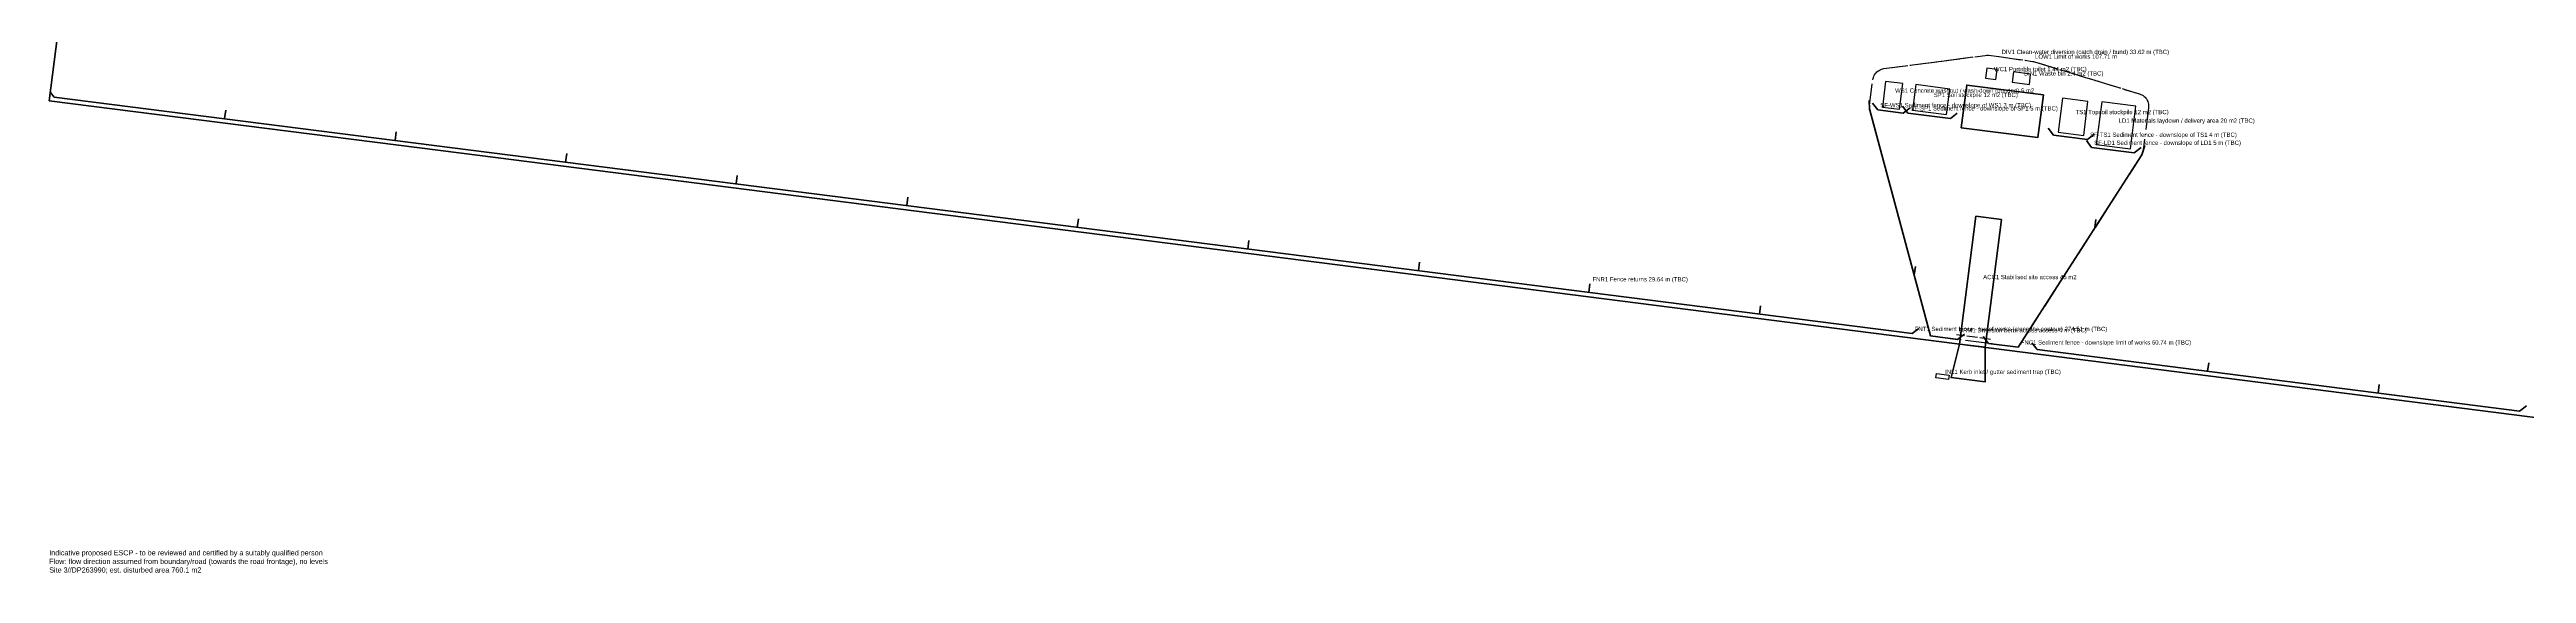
# Model space of a CAD drawing. Header units: metres. Extents: x 227626 to 228210, y 6571811 to 6573120.
# Drawn here: x 227625.8 to 227913.9, y 6571810.6 to 6571871.5 of the extents above; entities that cross this region are included whole.
import ezdxf

# ---------------------------------------------------------------- set-up
doc = ezdxf.new("R2010")
doc.units = ezdxf.units.M
doc.linetypes.add('DASHDOT', pattern=[3.556, 2.54, -0.508, 0, -0.508])
doc.linetypes.add('DASHED', pattern=[1.524, 1.27, -0.254])
for name, color, linetype, lineweight in [('A-BLDG-SLAB', 5, 'CONTINUOUS', 50), ('C-DRIV-XOVR', 7, 'CONTINUOUS', 35), ('C-ESC-ACCS', 30, 'CONTINUOUS', 35), ('C-ESC-BINS', 8, 'CONTINUOUS', 25), ('C-ESC-DIVR', 5, 'DASHED', 25), ('C-ESC-FENC', 1, 'CONTINUOUS', 35), ('C-ESC-INLT', 6, 'CONTINUOUS', 25), ('C-ESC-LIMT', 3, 'DASHDOT', 25), ('C-ESC-NOTE', 7, 'CONTINUOUS', 18), ('C-ESC-STOK', 40, 'CONTINUOUS', 25), ('C-ESC-WSHT', 4, 'CONTINUOUS', 25), ('C-PROP-BDY', 3, 'CONTINUOUS', 50)]:
    doc.layers.add(name, color=color, linetype=linetype, lineweight=lineweight)
doc.styles.add('JCE', font='arial.ttf')

msp = doc.modelspace()

# ---------------------------------------------------------------- linework, layer by layer
at = {"layer": 'A-BLDG-SLAB'}
msp.add_lwpolyline([(227848.18, 6571862.44), (227848.82, 6571867.4), (227857.74, 6571866.26), (227857.11, 6571861.3)], close=True, dxfattribs=at)
at = {"layer": 'C-DRIV-XOVR'}
msp.add_lwpolyline([(227850.98, 6571836.88), (227848, 6571837.26), (227847, 6571833.36), (227850.97, 6571832.85)], close=True, dxfattribs=at)
at = {"layer": 'C-ESC-ACCS'}
msp.add_lwpolyline([(227852.87, 6571851.76), (227850.98, 6571836.88), (227848, 6571837.26), (227849.9, 6571852.14)], close=True, dxfattribs=at)
at = {"layer": 'C-ESC-BINS'}
for points in [[(227852.21, 6571868.04), (227852.37, 6571869.22), (227851.17, 6571869.38), (227851.02, 6571868.19)], [(227856.11, 6571867.48), (227856.26, 6571868.67), (227854.28, 6571868.93), (227854.13, 6571867.74)]]:
    msp.add_lwpolyline(points, close=True, dxfattribs=at)
at = {"layer": 'C-ESC-DIVR'}
for points in [[(227838.03, 6571868.45), (227838.1, 6571868.58), (227838.18, 6571868.71), (227838.28, 6571868.82), (227838.38, 6571868.93), (227838.5, 6571869.03), (227838.63, 6571869.11), (227838.76, 6571869.18), (227838.9, 6571869.24), (227839.05, 6571869.28), (227839.2, 6571869.31), (227850.98, 6571870.86), (227851.11, 6571870.88), (227851.24, 6571870.88), (227851.36, 6571870.87), (227852.55, 6571870.71), (227852.58, 6571870.71), (227856.47, 6571870.16), (227856.59, 6571870.14), (227856.7, 6571870.11), (227868.93, 6571866.37), (227869.08, 6571866.32), (227869.21, 6571866.25), (227869.34, 6571866.17), (227869.46, 6571866.08), (227869.57, 6571865.98), (227869.67, 6571865.87), (227869.76, 6571865.75), (227869.83, 6571865.62), (227869.89, 6571865.48), (227869.94, 6571865.34), (227869.97, 6571865.19)], [(227851.6, 6571837.81), (227847.63, 6571838.32)]]:
    msp.add_lwpolyline(points, dxfattribs=at)
at = {"layer": 'C-ESC-FENC'}
for points in [[(227626.31, 6571866.01), (227625.92, 6571866.52)], [(227626.31, 6571866.01), (227842.48, 6571838.47)], [(227837.53, 6571864.6), (227837.49, 6571865.6)], [(227838.47, 6571864.51), (227837.86, 6571865.3)], [(227841.98, 6571864.14), (227841.36, 6571864.93)], [(227646.15, 6571863.49), (227646.28, 6571864.48)], [(227665.99, 6571860.96), (227666.12, 6571861.95)], [(227837.53, 6571864.6), (227837.57, 6571864.46), (227844.62, 6571838.2), (227847.77, 6571837.79)], [(227838.47, 6571864.51), (227841.44, 6571864.13)], [(227841.44, 6571864.13), (227842.23, 6571864.74)], [(227841.98, 6571864.14), (227846.93, 6571863.5)], [(227846.93, 6571863.5), (227847.73, 6571864.12)], [(227858.91, 6571861.58), (227858.3, 6571862.37)], [(227685.83, 6571858.43), (227685.96, 6571859.42)], [(227851.34, 6571837.34), (227854.81, 6571836.9), (227869.12, 6571859.16), (227869.19, 6571859.28), (227869.25, 6571859.4)], [(227858.91, 6571861.58), (227862.88, 6571861.07)], [(227863.35, 6571860.14), (227862.74, 6571860.94)], [(227862.88, 6571861.07), (227863.67, 6571861.68)], [(227863.35, 6571860.14), (227868.31, 6571859.51)], [(227868.31, 6571859.51), (227869.1, 6571860.12)], [(227869.25, 6571859.4), (227869.53, 6571860.36)], [(227705.67, 6571855.9), (227705.8, 6571856.89)], [(227725.51, 6571853.37), (227725.64, 6571854.37)], [(227745.35, 6571850.84), (227745.48, 6571851.84)], [(227863.73, 6571850.77), (227863.86, 6571851.76)], [(227765.19, 6571848.32), (227765.32, 6571849.31)], [(227785.03, 6571845.79), (227785.15, 6571846.78)], [(227842.72, 6571845.28), (227842.85, 6571846.27)], [(227804.87, 6571843.26), (227804.99, 6571844.25)], [(227824.71, 6571840.73), (227824.83, 6571841.72)], [(227842.48, 6571838.47), (227843.27, 6571839.08)], [(227847.77, 6571837.79), (227848.56, 6571838.41)], [(227851.34, 6571837.34), (227850.73, 6571838.13)], [(227857.01, 6571836.62), (227856.4, 6571837.41)], [(227857.01, 6571836.62), (227913.15, 6571829.46)], [(227876.85, 6571834.09), (227876.98, 6571835.08)], [(227896.69, 6571831.56), (227896.82, 6571832.55)], [(227913.15, 6571829.46), (227913.94, 6571830.08)]]:
    msp.add_lwpolyline(points, dxfattribs=at)
at = {"layer": 'C-ESC-INLT'}
msp.add_lwpolyline([(227845.23, 6571833.33), (227845.3, 6571833.83), (227846.78, 6571833.64), (227846.72, 6571833.14)], close=True, dxfattribs=at)
at = {"layer": 'C-ESC-LIMT'}
msp.add_lwpolyline([(227837.57, 6571864.46), (227837.53, 6571864.6), (227837.52, 6571864.74), (227837.51, 6571864.89), (227837.52, 6571865.03), (227837.9, 6571868.01), (227837.93, 6571868.16), (227837.97, 6571868.3), (227838.03, 6571868.45), (227838.1, 6571868.58), (227838.18, 6571868.71), (227838.28, 6571868.82), (227838.38, 6571868.93), (227838.5, 6571869.03), (227838.63, 6571869.11), (227838.76, 6571869.18), (227838.9, 6571869.24), (227839.05, 6571869.28), (227839.2, 6571869.31), (227850.98, 6571870.86), (227851.11, 6571870.88), (227851.24, 6571870.88), (227851.36, 6571870.87), (227852.55, 6571870.71), (227852.58, 6571870.71), (227856.47, 6571870.16), (227856.59, 6571870.14), (227856.7, 6571870.11), (227868.93, 6571866.37), (227869.08, 6571866.32), (227869.21, 6571866.25), (227869.34, 6571866.17), (227869.46, 6571866.08), (227869.57, 6571865.98), (227869.67, 6571865.87), (227869.76, 6571865.75), (227869.83, 6571865.62), (227869.89, 6571865.48), (227869.94, 6571865.34), (227869.97, 6571865.19), (227869.99, 6571865.04), (227869.99, 6571864.89), (227869.98, 6571864.74), (227869.35, 6571859.78), (227869.33, 6571859.65), (227869.29, 6571859.52), (227869.25, 6571859.4), (227869.19, 6571859.28), (227869.12, 6571859.16), (227854.81, 6571836.9), (227844.62, 6571838.2), (227837.57, 6571864.46)], close=True, dxfattribs=at)
at = {"layer": 'C-ESC-STOK'}
for points in [[(227846.49, 6571863.96), (227846.87, 6571866.94), (227842.9, 6571867.45), (227842.52, 6571864.47)], [(227862.93, 6571865.5), (227859.96, 6571865.88), (227859.45, 6571861.91), (227862.43, 6571861.53)], [(227868.49, 6571864.93), (227864.53, 6571865.44), (227863.89, 6571860.48), (227867.86, 6571859.97)]]:
    msp.add_lwpolyline(points, close=True, dxfattribs=at)
at = {"layer": 'C-ESC-WSHT'}
msp.add_lwpolyline([(227841.38, 6571867.57), (227839.39, 6571867.82), (227839.01, 6571864.84), (227841, 6571864.59)], close=True, dxfattribs=at)
at = {"layer": 'C-PROP-BDY'}
msp.add_lwpolyline([(228184.96, 6573064.69), (227784.61, 6573120), (227625.75, 6571865.58), (227673.7, 6571859.47), (228025.27, 6571814.67)], close=True, dxfattribs=at)

# ---------------------------------------------------------------- texts
at = {"layer": 'C-ESC-NOTE', "style": 'JCE'}
for s, height, p in [('DIV1 Clean-water diversion (catch drain / bund) 33.62 m (TBC)', 0.5, (227852.88, 6571871.01)), ('LOW1 Limit of works 107.71 m', 0.5, (227856.77, 6571870.46)), ('WC1 Portable toilet 1.44 m2 (TBC)', 0.5, (227851.99, 6571869.01)), ('BIN1 Waste bin 2.4 m2 (TBC)', 0.5, (227855.49, 6571868.51)), ('SF-WS1 Sediment fence - downslope of WS1 3 m (TBC)', 0.5, (227838.77, 6571864.81)), ('WS1 Concrete washout / wash-down (bunded) 6 m2', 0.5, (227840.49, 6571866.51)), ('SF-SP1 Sediment fence - downslope of SP1 5 m (TBC)', 0.5, (227842.27, 6571864.44)), ('SP1 Soil stockpile 12 m2 (TBC)', 0.5, (227844.99, 6571866.01)), ('TS1 Topsoil stockpile 12 m2 (TBC)', 0.5, (227861.49, 6571864.01)), ('SF-TS1 Sediment fence - downslope of TS1 4 m (TBC)', 0.5, (227863.17, 6571861.37)), ('LD1 Materials laydown / delivery area 20 m2 (TBC)', 0.5, (227866.5, 6571863.01)), ('SF-LD1 Sediment fence - downslope of LD1 5 m (TBC)', 0.5, (227863.65, 6571860.44)), ('FNR1 Fence returns 29.64 m (TBC)', 0.5, (227805.29, 6571844.55)), ('ACC1 Stabilised site access 45 m2', 0.5, (227850.74, 6571844.81)), ('FNT1 Sediment fence - toe of works (along the contour) 274.51 m (TBC)', 0.5, (227842.78, 6571838.77)), ('BRM1 Diversion berm across access 4 m (TBC)', 0.5, (227847.93, 6571838.62)), ('FNC1 Sediment fence - downslope limit of works 60.74 m (TBC)', 0.5, (227855.11, 6571837.2)), ('INL1 Kerb inlet / gutter sediment trap (TBC)', 0.5, (227846.31, 6571833.78)), ('Indicative proposed ESCP - to be reviewed and certified by a suitably qualified person', 0.6, (227625.75, 6571812.67)), ('Site 3//DP263990; est. disturbed area 760.1 m2', 0.6, (227625.75, 6571810.67)), ('Flow: flow direction assumed from boundary/road (towards the road frontage), no levels', 0.6, (227625.75, 6571811.67))]:
    msp.add_text(s, height=height, dxfattribs=at).set_placement(p)

doc.saveas('drawing.dxf')
